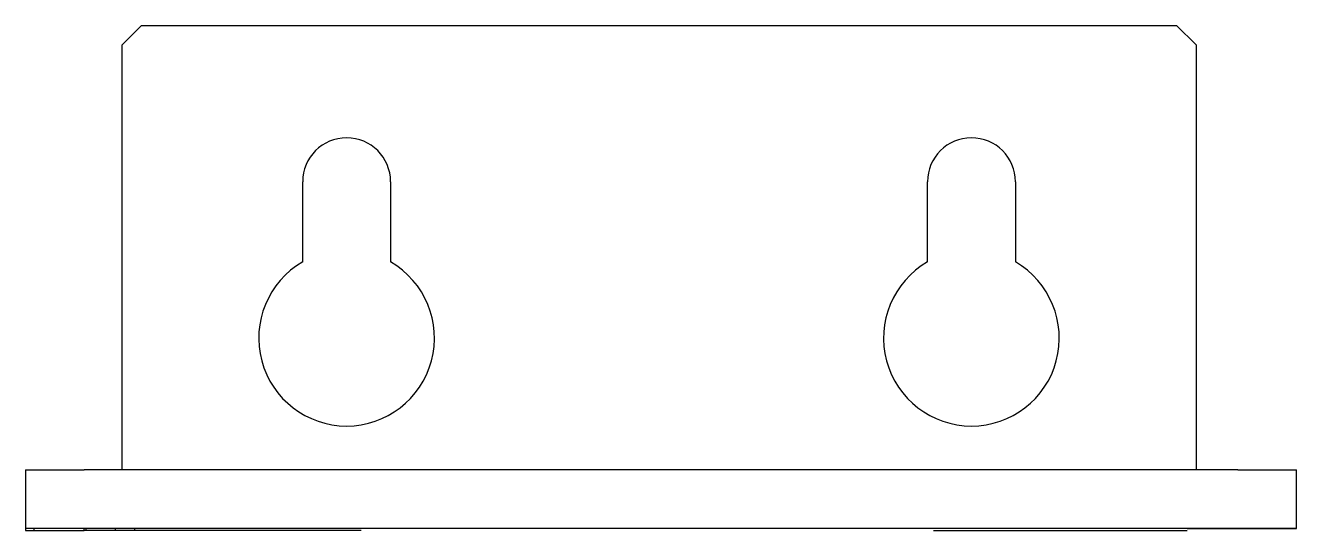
# Model space of a CAD drawing. Extents: x 0 to 92, y -95 to 197.
# Drawn here: x 0 to 48.82, y 177.11 to 196.5 of the extents above; entities that cross this region are included whole.
import ezdxf

# ---------------------------------------------------------------- set-up
doc = ezdxf.new("R2010")
doc.units = 0
doc.header["$LTSCALE"] = 4
doc.layers.add('Sichtbare Kanten(DIN)', color=7, linetype='CONTINUOUS', lineweight=25)

msp = doc.modelspace()

# ---------------------------------------------------------------- linework, layer by layer
at = {"layer": 'Sichtbare Kanten(DIN)'}
for p, q in [((3.712, 195.75), (4.462, 196.5)), ((4.462, 196.5), (44.212, 196.5)), ((44.212, 196.5), (44.962, 195.75)), ((3.712, 179.437), (3.712, 195.75)), ((44.962, 195.75), (44.962, 179.437)), ((10.65, 187.423), (10.65, 190.5)), ((14.025, 190.5), (14.025, 187.423)), ((34.65, 187.423), (34.65, 190.5)), ((38.025, 190.5), (38.025, 187.423)), ((0, 179.437), (2.25, 179.437)), ((0, 179.437), (0, 177.187)), ((46.575, 179.437), (2.25, 179.437)), ((46.575, 179.437), (48.825, 179.437)), ((48.825, 177.187), (48.825, 179.437)), ((0, 177.187), (0, 177.112)), ((2.25, 177.187), (0, 177.187)), ((0, 177.112), (2.25, 177.112)), ((0.325, 177.187), (0.325, 177.112)), ((2.25, 177.112), (2.25, 177.187)), ((46.575, 177.187), (2.25, 177.187)), ((12.9, 177.112), (2.25, 177.112)), ((2.325, 177.187), (2.325, 177.112)), ((2.325, 177.187), (2.325, 177.112)), ((3.45, 177.187), (3.45, 177.112)), ((3.45, 177.187), (3.45, 177.112)), ((4.2, 177.112), (4.2, 177.187)), ((4.2, 177.112), (4.2, 177.187)), ((34.875, 177.187), (13.2, 177.187)), ((34.875, 177.187), (13.2, 177.187)), ((34.875, 177.112), (44.625, 177.112)), ((44.625, 177.187), (46.575, 177.187)), ((46.575, 177.187), (48.825, 177.187)), ((48.825, 177.187), (46.575, 177.187))]:
    msp.add_line(p, q, dxfattribs=at)
for centre, radius, start, end in [((12.337, 190.5), 1.688, 0, 180), ((36.337, 190.5), 1.688, 0, 180), ((12.337, 184.5), 3.375, 120, 60), ((36.337, 184.5), 3.375, 120, 60)]:
    msp.add_arc(centre, radius, start, end, dxfattribs=at)

doc.saveas('drawing.dxf')
